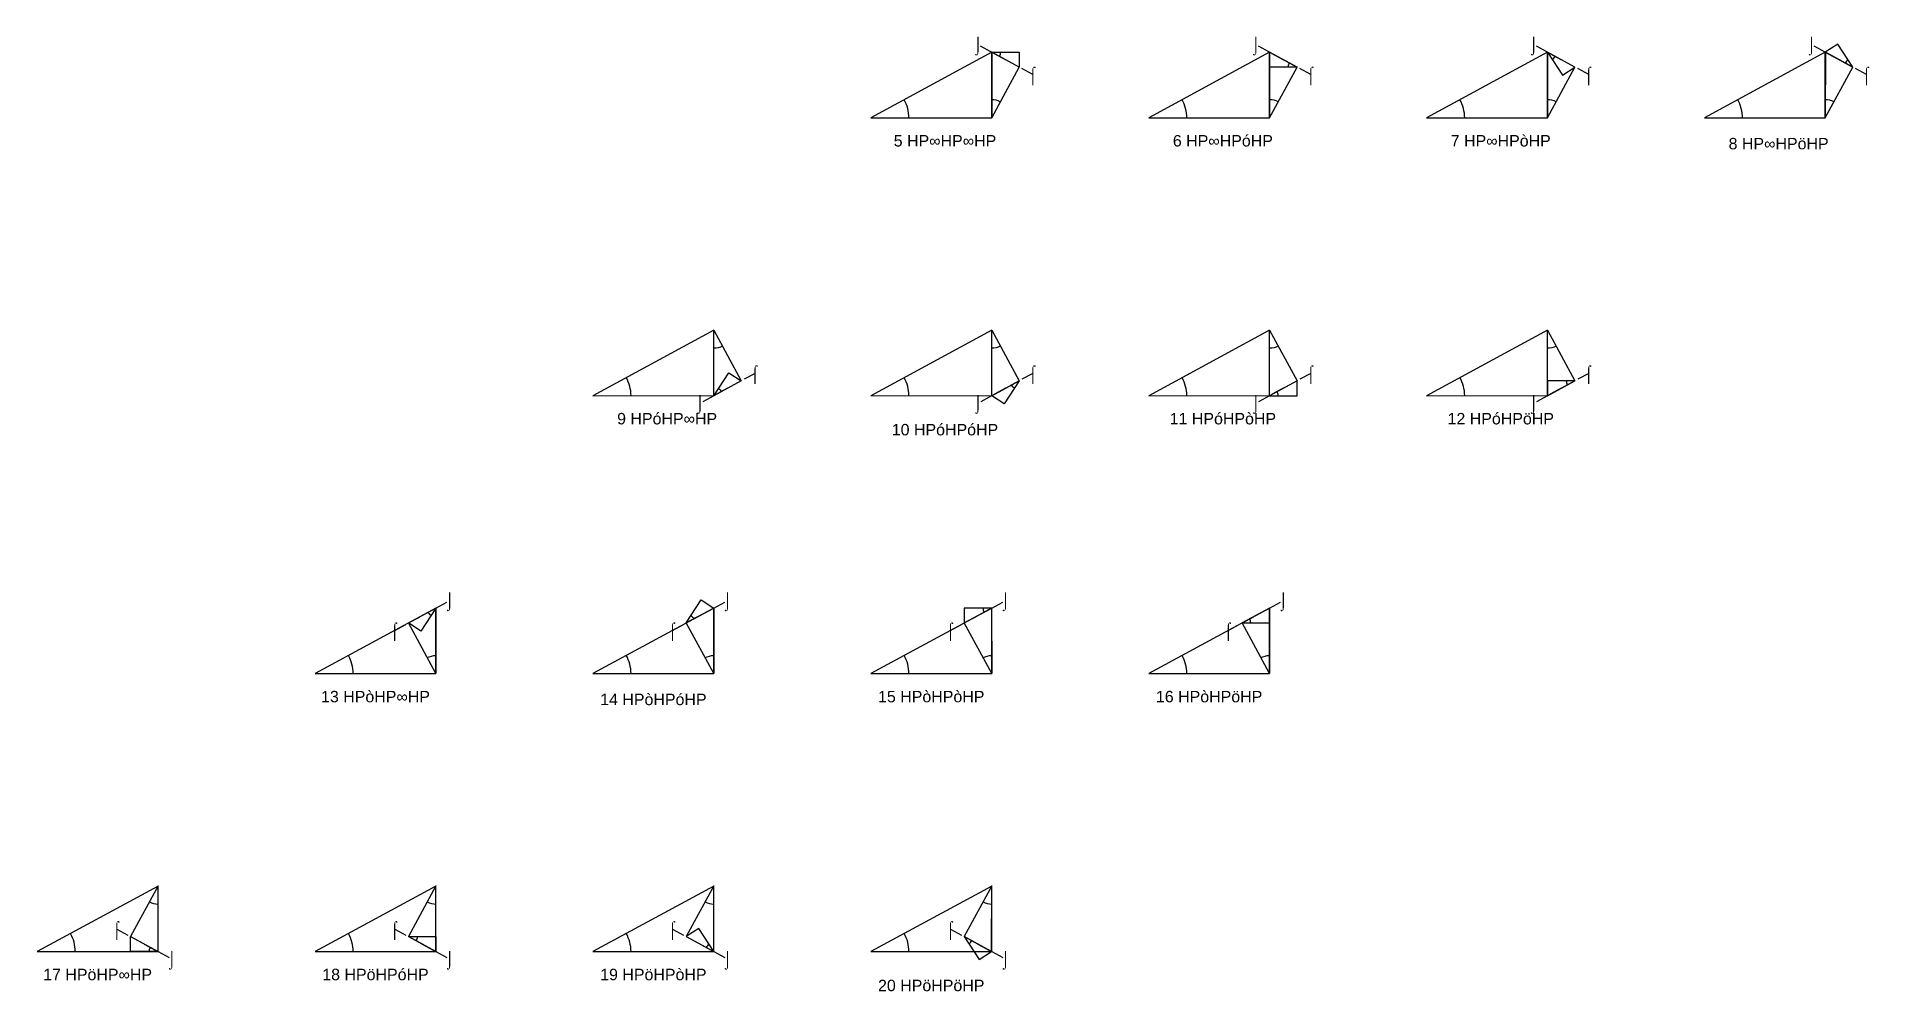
# Model space of a CAD drawing. Header units: millimetres. Extents: x 915202 to 1524453, y -2147646 to 62068.
# Drawn here: x 921316 to 1097071, y -107929 to -16385 of the extents above; entities that cross this region are included whole.
import ezdxf
from ezdxf.enums import TextEntityAlignment as Align

# ---------------------------------------------------------------- set-up
doc = ezdxf.new("R2010")
doc.units = ezdxf.units.MM
doc.linetypes.add('ACAD_ISO02W100', pattern=[15, 12, -3])
for name, color, linetype in [('BASE', 170, 'Continuous'), ('HYPOTENUSE', 20, 'Continuous'), ('PERPENDICULAR', 90, 'Continuous'), ('Standard', 7, 'Continuous')]:
    doc.layers.add(name, color=color, linetype=linetype)
doc.styles.add('Arial', font='arial_0.ttf')

msp = doc.modelspace()

# ---------------------------------------------------------------- texts
at = {"style": 'Arial'}
for s, height, p in [('⌡', 1095, (1011584, -17163)), ('⌡', 1095, (1038232, -17163)), ('⌡', 1095, (1064881, -17163)), ('⌡', 1095, (1091530, -17163)), ('⌠', 1095, (1016856, -20024)), ('⌠', 1095, (1043505, -20024)), ('⌠', 1095, (1070154, -20024)), ('⌠', 1095, (1096802, -20024)), ('5 HP∞HP∞HP', 1095.2, (1008426, -26368)), ('6 HP∞HPóHP', 1095.2, (1035075, -26368)), ('7 HP∞HPòHP', 1095.2, (1061724, -26368)), ('8 HP∞HPöHP', 1095.2, (1088372, -26641)), ('⌠', 1095, (990208, -48669)), ('⌠', 1095, (1016856, -48669)), ('⌠', 1095, (1043505, -48669)), ('⌠', 1095, (1070154, -48669)), ('⌡', 1095, (984935, -51531)), ('⌡', 1095, (1011584, -51531)), ('⌡', 1095, (1038232, -51531)), ('⌡', 1095, (1064881, -51531)), ('9 HPóHP∞HP', 1095.2, (981778, -53016)), ('11 HPóHPòHP', 1095.21, (1035075, -53016)), ('12 HPóHPöHP', 1095.21, (1061724, -53016)), ('10 HPóHPóHP', 1095.21, (1008426, -54069)), ('⌡', 1095, (960923, -70460)), ('⌡', 1095, (987571, -70460)), ('⌡', 1095, (1014220, -70460)), ('⌡', 1095, (1040869, -70460)), ('⌠', 1095, (955650, -73322)), ('⌠', 1095, (982299, -73322)), ('⌠', 1095, (1008948, -73322)), ('⌠', 1095, (1035596, -73322)), ('13 HPòHP∞HP', 1095.21, (953811, -79665)), ('15 HPòHPòHP', 1095.21, (1007108, -79665)), ('16 HPòHPöHP', 1095.21, (1033757, -79665)), ('14 HPòHPóHP', 1095.21, (980460, -79938)), ('⌠', 1095, (929002, -101967)), ('⌠', 1095, (955650, -101967)), ('⌠', 1095, (982299, -101967)), ('⌠', 1095, (1008948, -101967)), ('⌡', 1095, (934274, -104828)), ('⌡', 1095, (960923, -104828)), ('⌡', 1095, (987571, -104828)), ('⌡', 1095, (1014220, -104828)), ('17 HPöHP∞HP', 1095.21, (927162, -106314)), ('18 HPöHPóHP', 1095.21, (953811, -106314)), ('19 HPöHPòHP', 1095.21, (980460, -106314)), ('20 HPöHPöHP', 1095.21, (1007108, -107366))]:
    msp.add_text(s, height=height, dxfattribs=at).set_placement(p, align=Align.MIDDLE_CENTER)

# ---------------------------------------------------------------- blocks, each defined once
blk = doc.blocks.new('fundamental_block_GT')
at = {"color": 4}
blk.add_arc((0, -2), 277, 359.9799, 28.4254, dxfattribs=at)
at = {"layer": 'BASE'}
blk.add_line((0, 0), (879, -7), dxfattribs=at)
at = {"layer": 'HYPOTENUSE'}
blk.add_line((883, 469), (0, 0), dxfattribs=at)
at = {"layer": 'PERPENDICULAR'}
blk.add_line((879, -7), (883, 469), dxfattribs=at)

# ---------------------------------------------------------------- linework, layer by layer
at = {"color": 4, "linetype": 'ACAD_ISO02W100', "ltscale": 100}
for p, q in [((1016856, -20024), (1011584, -17163)), ((1043505, -20024), (1038232, -17163)), ((1070154, -20024), (1064881, -17163)), ((1096802, -20024), (1091530, -17163)), ((990208, -48669), (984935, -51531)), ((1016856, -48669), (1011584, -51531)), ((1043505, -48669), (1038232, -51531)), ((1070154, -48669), (1064881, -51531)), ((955650, -73322), (960923, -70460)), ((982299, -73322), (987571, -70460)), ((1008948, -73322), (1014220, -70460)), ((1035596, -73322), (1040869, -70460)), ((929002, -101967), (934274, -104828)), ((955650, -101967), (960923, -104828)), ((982299, -101967), (987571, -104828)), ((1008948, -101967), (1014220, -104828))]:
    msp.add_line(p, q, dxfattribs=at)

# ---------------------------------------------------------------- block references
for p, xscale, yscale, zscale, rotation in [((1066199, -17878), 2.999423122772185, 2.999423122772185, 2.999423122772185, 303.5116672382087), ((1095484, -19309), 2.999423122772186, 2.999423122772186, 2.999423122772186, 123.5116672382087), ((1012902, -24167), 6.288365151230212, 6.288365151230212, 6.288365151230212, 62.00000000000034), ((1012902, -17878), -2.999423122772289, 2.999423122772289, 2.999423122772289, 179.5116672382092), ((1039551, -24167), 6.288365151230212, 6.288365151230212, 6.288365151230212, 62.00000000000034), ((1042187, -19309), -2.999423122772289, 2.999423122772289, 2.999423122772289, 359.5116672382092), ((1066199, -24167), 6.288365151230212, 6.288365151230212, 6.288365151230212, 62.00000000000034), ((1092848, -24167), 6.288365151230212, 6.288365151230212, 6.288365151230212, 62.00000000000034), ((986253, -44527), -6.288365151230212, 6.288365151230212, 6.288365151230212, 117.9999999999996), ((1012902, -44527), -6.288365151230212, 6.288365151230212, 6.288365151230212, 117.9999999999996), ((1039551, -44527), -6.288365151230212, 6.288365151230212, 6.288365151230212, 117.9999999999996), ((1066199, -44527), -6.288365151230212, 6.288365151230212, 6.288365151230212, 117.9999999999996), ((986253, -50815), -2.999423122772284, 2.999423122772284, 2.999423122772284, 236.4883327617896), ((1015538, -49385), -2.999423122772284, 2.999423122772284, 2.999423122772284, 56.48833276178968), ((1039551, -50815), 2.999423122772284, 2.999423122772284, 2.999423122772284, 0.488332761791204), ((1068836, -49385), 2.999423122772181, 2.999423122772181, 2.999423122772181, 180.488332761792), ((959605, -77464), -6.288365151230212, 6.288365151230212, 6.288365151230212, 297.9999999999997), ((959605, -71176), -2.999423122772292, 2.999423122772292, 2.999423122772292, 56.48833276179017), ((983617, -72606), -2.999423122772292, 2.999423122772292, 2.999423122772292, 236.4883327617901), ((986253, -77464), -6.288365151230212, 6.288365151230212, 6.288365151230212, 297.9999999999997), ((1012902, -71176), 2.999423122772292, 2.999423122772292, 2.999423122772292, 180.4883327617911), ((1012902, -77464), -6.288365151230212, 6.288365151230212, 6.288365151230212, 297.9999999999997), ((1039551, -77464), -6.288365151230212, 6.288365151230212, 6.288365151230212, 297.9999999999997), ((1036914, -72606), 2.999423122772292, 2.999423122772292, 2.999423122772292, 0.4883327617912041), ((932956, -97824), 6.288365151230212, 6.288365151230212, 6.288365151230212, 242.0000000000004), ((959605, -97824), 6.288365151230212, 6.288365151230212, 6.288365151230212, 242.0000000000004), ((986253, -97824), 6.288365151230212, 6.288365151230212, 6.288365151230212, 242.0000000000004), ((1012902, -97824), 6.288365151230212, 6.288365151230212, 6.288365151230212, 242.0000000000004), ((986253, -104113), 2.999423122772284, 2.999423122772284, 2.999423122772284, 123.5116672382099), ((1010266, -102682), 2.999423122772284, 2.999423122772284, 2.999423122772284, 303.5116672382099), ((932956, -104113), -2.999423122772284, 2.999423122772284, 2.999423122772284, 359.5116672382093), ((956968, -102682), -2.999423122772284, 2.999423122772284, 2.999423122772284, 179.5116672382092)]:
    msp.add_blockref('fundamental_block_GT', p, dxfattribs=dict(xscale=xscale, yscale=yscale, zscale=zscale, rotation=rotation))
at = {"layer": 'Standard', "xscale": 13.18371388650824, "yscale": 13.18371388650824, "zscale": 13.18371388650824, "rotation": 0.4883327617913192}
for p in [(1001315, -24167), (1027963, -24167), (1054612, -24167), (1081261, -24167), (974666, -50815), (1001315, -50815), (1027963, -50815), (1054612, -50815), (948017, -77464), (974666, -77464), (1001315, -77464), (1027963, -77464), (921369, -104113), (948017, -104113), (974666, -104113), (1001315, -104113)]:
    msp.add_blockref('fundamental_block_GT', p, dxfattribs=at)

msp.set_redraw_order([(e.dxf.handle, doc.entitydb.next_handle()) for e in msp.query("TEXT MTEXT ATTDEF DIMENSION ARC_DIMENSION")])  # texts and dimensions are drawn at this point

doc.saveas('drawing.dxf')
